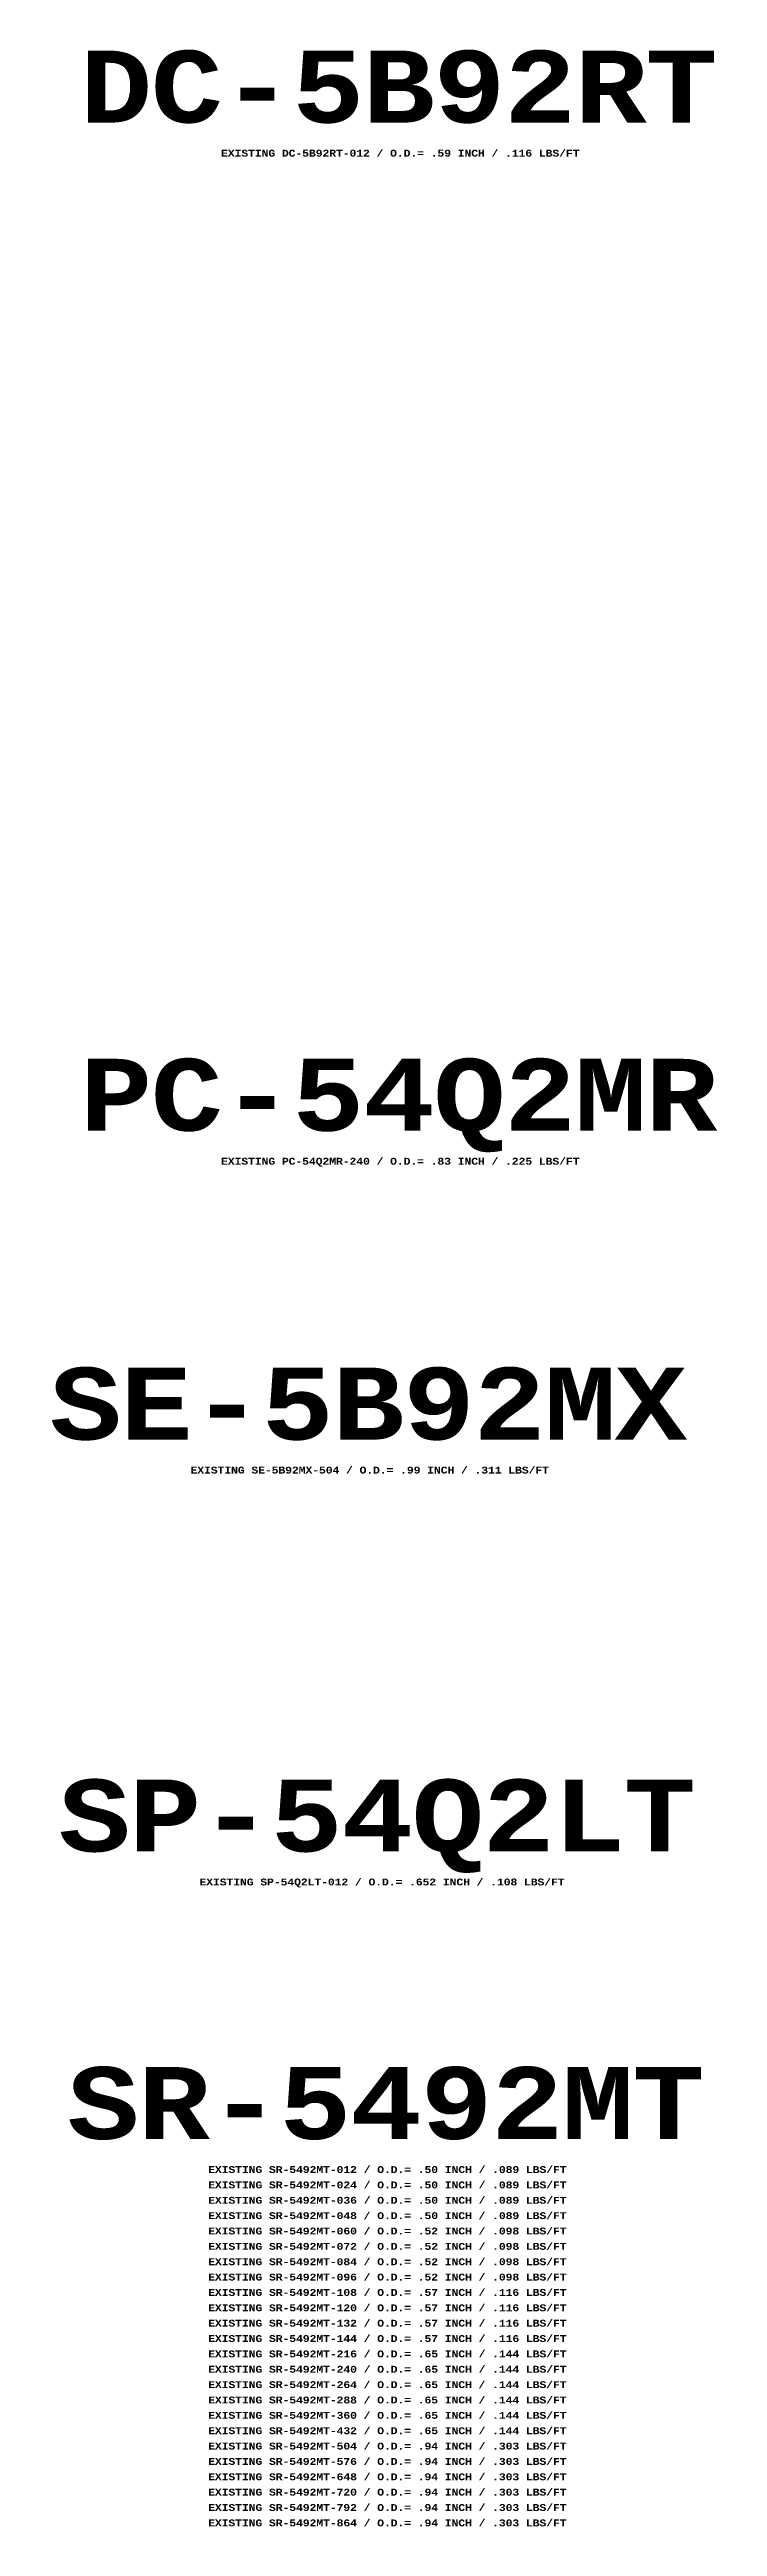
# Model space of a CAD drawing. Header units: feet. Extents: x -16154 to 3860, y -1534289809 to -1534279773.
# Drawn here: x -3292 to -2424, y -1534285213 to -1534281988 of the extents above; entities that cross this region are included whole.
import ezdxf

# ---------------------------------------------------------------- set-up
doc = ezdxf.new("R2010")
doc.units = ezdxf.units.FT
doc.header["$MEASUREMENT"] = 0
doc.layers.add('Level 6', color=7, linetype='Continuous', lineweight=0)
doc.styles.add('TelcoFixed', font='font000.shx', dxfattribs={"height": 9})

msp = doc.modelspace()

# ---------------------------------------------------------------- texts
at = {"layer": 'Level 6', "color": 150, "linetype": 'Continuous', "lineweight": 0, "attachment_point": 1, "line_spacing_factor": 0.9, "style": 'TelcoFixed', "bg_fill": 3, "box_fill_scale": 1, "bg_fill_color": 178, "bg_fill_transparency": 0}
for s, insert, char_height in [('\\fCourier New|b1|i0|c00|p54;\\T0.979;DC-5B92RT', (-3252.6, -1534281989.8), 93.67), ('\\fCourier New|b1|i0|c00|p54;\\T0.979;EXISTING DC-5B92RT-012 / O.D.= .59 INCH / .116 LBS/FT', (-3069.3, -1534282118.8), 8.964), ('\\fCourier New|b1|i0|c00|p54;\\T0.979;PC-54Q2MR', (-3252.6, -1534283302.3), 93.67), ('\\fCourier New|b1|i0|c00|p54;\\T0.979;SE-5B92MX', (-3292.3, -1534283704.4), 93.67), ('\\fCourier New|b1|i0|c00|p54;\\T0.979;EXISTING SE-5B92MX-504 / O.D.= .99 INCH / .311 LBS/FT', (-3109, -1534283833.3), 8.964), ('\\fCourier New|b1|i0|c00|p54;\\T0.979;SP-54Q2LT', (-3280.7, -1534284240.6), 93.67), ('\\fCourier New|b1|i0|c00|p54;\\T0.979;SR-5492MT', (-3269.4, -1534284614.9), 93.67), ('\\fCourier New|b1|i0|c00|p54;\\T0.979;EXISTING SR-5492MT-012 / O.D.= .50 INCH / .089 LBS/FT', (-3086.1, -1534284743.9), 8.964)]:
    msp.add_mtext(s, dxfattribs=dict(at, insert=insert, char_height=char_height))

# ---------------------------------------------------------------- next in the draw order: texts
at = {"layer": 'Level 6', "color": 150, "linetype": 'Continuous', "lineweight": 0, "char_height": 8.964, "attachment_point": 1, "line_spacing_factor": 0.9, "style": 'TelcoFixed', "bg_fill": 3, "box_fill_scale": 1, "bg_fill_color": 178, "bg_fill_transparency": 0}
for s, insert in [('\\fCourier New|b1|i0|c00|p54;\\T0.979;EXISTING PC-54Q2MR-240 / O.D.= .83 INCH / .225 LBS/FT', (-3069.3, -1534283431.2)), ('\\fCourier New|b1|i0|c00|p54;\\T0.979;EXISTING SP-54Q2LT-012 / O.D.= .652 INCH / .108 LBS/FT', (-3097.4, -1534284369.5)), ('\\fCourier New|b1|i0|c00|p54;\\T0.979;EXISTING SR-5492MT-024 / O.D.= .50 INCH / .089 LBS/FT', (-3086.1, -1534284763.9))]:
    msp.add_mtext(s, dxfattribs=dict(at, insert=insert))

# ---------------------------------------------------------------- next in the draw order: texts
at = {"layer": 'Level 6', "color": 150, "linetype": 'Continuous', "lineweight": 0, "insert": (-3086.1, -1534284783.9), "char_height": 8.964, "attachment_point": 1, "line_spacing_factor": 0.9, "style": 'TelcoFixed', "bg_fill": 3, "box_fill_scale": 1, "bg_fill_color": 178, "bg_fill_transparency": 0}
msp.add_mtext('\\fCourier New|b1|i0|c00|p54;\\T0.979;EXISTING SR-5492MT-036 / O.D.= .50 INCH / .089 LBS/FT', dxfattribs=at)

# ---------------------------------------------------------------- next in the draw order: texts
at = {"layer": 'Level 6', "color": 150, "linetype": 'Continuous', "lineweight": 0, "insert": (-3086.1, -1534284803.9), "char_height": 8.964, "attachment_point": 1, "line_spacing_factor": 0.9, "style": 'TelcoFixed', "bg_fill": 3, "box_fill_scale": 1, "bg_fill_color": 178, "bg_fill_transparency": 0}
msp.add_mtext('\\fCourier New|b1|i0|c00|p54;\\T0.979;EXISTING SR-5492MT-048 / O.D.= .50 INCH / .089 LBS/FT', dxfattribs=at)

# ---------------------------------------------------------------- next in the draw order: texts
at = {"layer": 'Level 6', "color": 150, "linetype": 'Continuous', "lineweight": 0, "insert": (-3086.1, -1534284823.9), "char_height": 8.964, "attachment_point": 1, "line_spacing_factor": 0.9, "style": 'TelcoFixed', "bg_fill": 3, "box_fill_scale": 1, "bg_fill_color": 178, "bg_fill_transparency": 0}
msp.add_mtext('\\fCourier New|b1|i0|c00|p54;\\T0.979;EXISTING SR-5492MT-060 / O.D.= .52 INCH / .098 LBS/FT', dxfattribs=at)

# ---------------------------------------------------------------- next in the draw order: texts
at = {"layer": 'Level 6', "color": 150, "linetype": 'Continuous', "lineweight": 0, "insert": (-3086.1, -1534284843.9), "char_height": 8.964, "attachment_point": 1, "line_spacing_factor": 0.9, "style": 'TelcoFixed', "bg_fill": 3, "box_fill_scale": 1, "bg_fill_color": 178, "bg_fill_transparency": 0}
msp.add_mtext('\\fCourier New|b1|i0|c00|p54;\\T0.979;EXISTING SR-5492MT-072 / O.D.= .52 INCH / .098 LBS/FT', dxfattribs=at)

# ---------------------------------------------------------------- next in the draw order: texts
at = {"layer": 'Level 6', "color": 150, "linetype": 'Continuous', "lineweight": 0, "insert": (-3086.1, -1534284863.9), "char_height": 8.964, "attachment_point": 1, "line_spacing_factor": 0.9, "style": 'TelcoFixed', "bg_fill": 3, "box_fill_scale": 1, "bg_fill_color": 178, "bg_fill_transparency": 0}
msp.add_mtext('\\fCourier New|b1|i0|c00|p54;\\T0.979;EXISTING SR-5492MT-084 / O.D.= .52 INCH / .098 LBS/FT', dxfattribs=at)

# ---------------------------------------------------------------- next in the draw order: texts
at = {"layer": 'Level 6', "color": 150, "linetype": 'Continuous', "lineweight": 0, "insert": (-3086.1, -1534284883.9), "char_height": 8.964, "attachment_point": 1, "line_spacing_factor": 0.9, "style": 'TelcoFixed', "bg_fill": 3, "box_fill_scale": 1, "bg_fill_color": 178, "bg_fill_transparency": 0}
msp.add_mtext('\\fCourier New|b1|i0|c00|p54;\\T0.979;EXISTING SR-5492MT-096 / O.D.= .52 INCH / .098 LBS/FT', dxfattribs=at)

# ---------------------------------------------------------------- next in the draw order: texts
at = {"layer": 'Level 6', "color": 150, "linetype": 'Continuous', "lineweight": 0, "insert": (-3086.1, -1534284903.9), "char_height": 8.964, "attachment_point": 1, "line_spacing_factor": 0.9, "style": 'TelcoFixed', "bg_fill": 3, "box_fill_scale": 1, "bg_fill_color": 178, "bg_fill_transparency": 0}
msp.add_mtext('\\fCourier New|b1|i0|c00|p54;\\T0.979;EXISTING SR-5492MT-108 / O.D.= .57 INCH / .116 LBS/FT', dxfattribs=at)

# ---------------------------------------------------------------- next in the draw order: texts
at = {"layer": 'Level 6', "color": 150, "linetype": 'Continuous', "lineweight": 0, "insert": (-3086.1, -1534284923.9), "char_height": 8.964, "attachment_point": 1, "line_spacing_factor": 0.9, "style": 'TelcoFixed', "bg_fill": 3, "box_fill_scale": 1, "bg_fill_color": 178, "bg_fill_transparency": 0}
msp.add_mtext('\\fCourier New|b1|i0|c00|p54;\\T0.979;EXISTING SR-5492MT-120 / O.D.= .57 INCH / .116 LBS/FT', dxfattribs=at)

# ---------------------------------------------------------------- next in the draw order: texts
at = {"layer": 'Level 6', "color": 150, "linetype": 'Continuous', "lineweight": 0, "insert": (-3086.1, -1534284943.9), "char_height": 8.964, "attachment_point": 1, "line_spacing_factor": 0.9, "style": 'TelcoFixed', "bg_fill": 3, "box_fill_scale": 1, "bg_fill_color": 178, "bg_fill_transparency": 0}
msp.add_mtext('\\fCourier New|b1|i0|c00|p54;\\T0.979;EXISTING SR-5492MT-132 / O.D.= .57 INCH / .116 LBS/FT', dxfattribs=at)

# ---------------------------------------------------------------- next in the draw order: texts
at = {"layer": 'Level 6', "color": 150, "linetype": 'Continuous', "lineweight": 0, "insert": (-3086.1, -1534284963.9), "char_height": 8.964, "attachment_point": 1, "line_spacing_factor": 0.9, "style": 'TelcoFixed', "bg_fill": 3, "box_fill_scale": 1, "bg_fill_color": 178, "bg_fill_transparency": 0}
msp.add_mtext('\\fCourier New|b1|i0|c00|p54;\\T0.979;EXISTING SR-5492MT-144 / O.D.= .57 INCH / .116 LBS/FT', dxfattribs=at)

# ---------------------------------------------------------------- next in the draw order: texts
at = {"layer": 'Level 6', "color": 150, "linetype": 'Continuous', "lineweight": 0, "insert": (-3086.1, -1534284983.9), "char_height": 8.964, "attachment_point": 1, "line_spacing_factor": 0.9, "style": 'TelcoFixed', "bg_fill": 3, "box_fill_scale": 1, "bg_fill_color": 178, "bg_fill_transparency": 0}
msp.add_mtext('\\fCourier New|b1|i0|c00|p54;\\T0.979;EXISTING SR-5492MT-216 / O.D.= .65 INCH / .144 LBS/FT', dxfattribs=at)

# ---------------------------------------------------------------- next in the draw order: texts
at = {"layer": 'Level 6', "color": 150, "linetype": 'Continuous', "lineweight": 0, "insert": (-3086.1, -1534285003.9), "char_height": 8.964, "attachment_point": 1, "line_spacing_factor": 0.9, "style": 'TelcoFixed', "bg_fill": 3, "box_fill_scale": 1, "bg_fill_color": 178, "bg_fill_transparency": 0}
msp.add_mtext('\\fCourier New|b1|i0|c00|p54;\\T0.979;EXISTING SR-5492MT-240 / O.D.= .65 INCH / .144 LBS/FT', dxfattribs=at)

# ---------------------------------------------------------------- next in the draw order: texts
at = {"layer": 'Level 6', "color": 150, "linetype": 'Continuous', "lineweight": 0, "insert": (-3086.1, -1534285023.9), "char_height": 8.964, "attachment_point": 1, "line_spacing_factor": 0.9, "style": 'TelcoFixed', "bg_fill": 3, "box_fill_scale": 1, "bg_fill_color": 178, "bg_fill_transparency": 0}
msp.add_mtext('\\fCourier New|b1|i0|c00|p54;\\T0.979;EXISTING SR-5492MT-264 / O.D.= .65 INCH / .144 LBS/FT', dxfattribs=at)

# ---------------------------------------------------------------- next in the draw order: texts
at = {"layer": 'Level 6', "color": 150, "linetype": 'Continuous', "lineweight": 0, "insert": (-3086.1, -1534285043.9), "char_height": 8.964, "attachment_point": 1, "line_spacing_factor": 0.9, "style": 'TelcoFixed', "bg_fill": 3, "box_fill_scale": 1, "bg_fill_color": 178, "bg_fill_transparency": 0}
msp.add_mtext('\\fCourier New|b1|i0|c00|p54;\\T0.979;EXISTING SR-5492MT-288 / O.D.= .65 INCH / .144 LBS/FT', dxfattribs=at)

# ---------------------------------------------------------------- next in the draw order: texts
at = {"layer": 'Level 6', "color": 150, "linetype": 'Continuous', "lineweight": 0, "insert": (-3086.1, -1534285063.9), "char_height": 8.964, "attachment_point": 1, "line_spacing_factor": 0.9, "style": 'TelcoFixed', "bg_fill": 3, "box_fill_scale": 1, "bg_fill_color": 178, "bg_fill_transparency": 0}
msp.add_mtext('\\fCourier New|b1|i0|c00|p54;\\T0.979;EXISTING SR-5492MT-360 / O.D.= .65 INCH / .144 LBS/FT', dxfattribs=at)

# ---------------------------------------------------------------- next in the draw order: texts
at = {"layer": 'Level 6', "color": 150, "linetype": 'Continuous', "lineweight": 0, "insert": (-3086.1, -1534285083.9), "char_height": 8.964, "attachment_point": 1, "line_spacing_factor": 0.9, "style": 'TelcoFixed', "bg_fill": 3, "box_fill_scale": 1, "bg_fill_color": 178, "bg_fill_transparency": 0}
msp.add_mtext('\\fCourier New|b1|i0|c00|p54;\\T0.979;EXISTING SR-5492MT-432 / O.D.= .65 INCH / .144 LBS/FT', dxfattribs=at)

# ---------------------------------------------------------------- next in the draw order: texts
at = {"layer": 'Level 6', "color": 150, "linetype": 'Continuous', "lineweight": 0, "insert": (-3086.1, -1534285103.9), "char_height": 8.964, "attachment_point": 1, "line_spacing_factor": 0.9, "style": 'TelcoFixed', "bg_fill": 3, "box_fill_scale": 1, "bg_fill_color": 178, "bg_fill_transparency": 0}
msp.add_mtext('\\fCourier New|b1|i0|c00|p54;\\T0.979;EXISTING SR-5492MT-504 / O.D.= .94 INCH / .303 LBS/FT', dxfattribs=at)

# ---------------------------------------------------------------- next in the draw order: texts
at = {"layer": 'Level 6', "color": 150, "linetype": 'Continuous', "lineweight": 0, "insert": (-3086.1, -1534285123.9), "char_height": 8.964, "attachment_point": 1, "line_spacing_factor": 0.9, "style": 'TelcoFixed', "bg_fill": 3, "box_fill_scale": 1, "bg_fill_color": 178, "bg_fill_transparency": 0}
msp.add_mtext('\\fCourier New|b1|i0|c00|p54;\\T0.979;EXISTING SR-5492MT-576 / O.D.= .94 INCH / .303 LBS/FT', dxfattribs=at)

# ---------------------------------------------------------------- next in the draw order: texts
at = {"layer": 'Level 6', "color": 150, "linetype": 'Continuous', "lineweight": 0, "insert": (-3086.1, -1534285143.9), "char_height": 8.964, "attachment_point": 1, "line_spacing_factor": 0.9, "style": 'TelcoFixed', "bg_fill": 3, "box_fill_scale": 1, "bg_fill_color": 178, "bg_fill_transparency": 0}
msp.add_mtext('\\fCourier New|b1|i0|c00|p54;\\T0.979;EXISTING SR-5492MT-648 / O.D.= .94 INCH / .303 LBS/FT', dxfattribs=at)

# ---------------------------------------------------------------- next in the draw order: texts
at = {"layer": 'Level 6', "color": 150, "linetype": 'Continuous', "lineweight": 0, "insert": (-3086.1, -1534285163.9), "char_height": 8.964, "attachment_point": 1, "line_spacing_factor": 0.9, "style": 'TelcoFixed', "bg_fill": 3, "box_fill_scale": 1, "bg_fill_color": 178, "bg_fill_transparency": 0}
msp.add_mtext('\\fCourier New|b1|i0|c00|p54;\\T0.979;EXISTING SR-5492MT-720 / O.D.= .94 INCH / .303 LBS/FT', dxfattribs=at)

# ---------------------------------------------------------------- next in the draw order: texts
at = {"layer": 'Level 6', "color": 150, "linetype": 'Continuous', "lineweight": 0, "insert": (-3086.1, -1534285183.9), "char_height": 8.964, "attachment_point": 1, "line_spacing_factor": 0.9, "style": 'TelcoFixed', "bg_fill": 3, "box_fill_scale": 1, "bg_fill_color": 178, "bg_fill_transparency": 0}
msp.add_mtext('\\fCourier New|b1|i0|c00|p54;\\T0.979;EXISTING SR-5492MT-792 / O.D.= .94 INCH / .303 LBS/FT', dxfattribs=at)

# ---------------------------------------------------------------- next in the draw order: texts
at = {"layer": 'Level 6', "color": 150, "linetype": 'Continuous', "lineweight": 0, "insert": (-3086.1, -1534285203.9), "char_height": 8.964, "attachment_point": 1, "line_spacing_factor": 0.9, "style": 'TelcoFixed', "bg_fill": 3, "box_fill_scale": 1, "bg_fill_color": 178, "bg_fill_transparency": 0}
msp.add_mtext('\\fCourier New|b1|i0|c00|p54;\\T0.979;EXISTING SR-5492MT-864 / O.D.= .94 INCH / .303 LBS/FT', dxfattribs=at)

doc.saveas('drawing.dxf')
